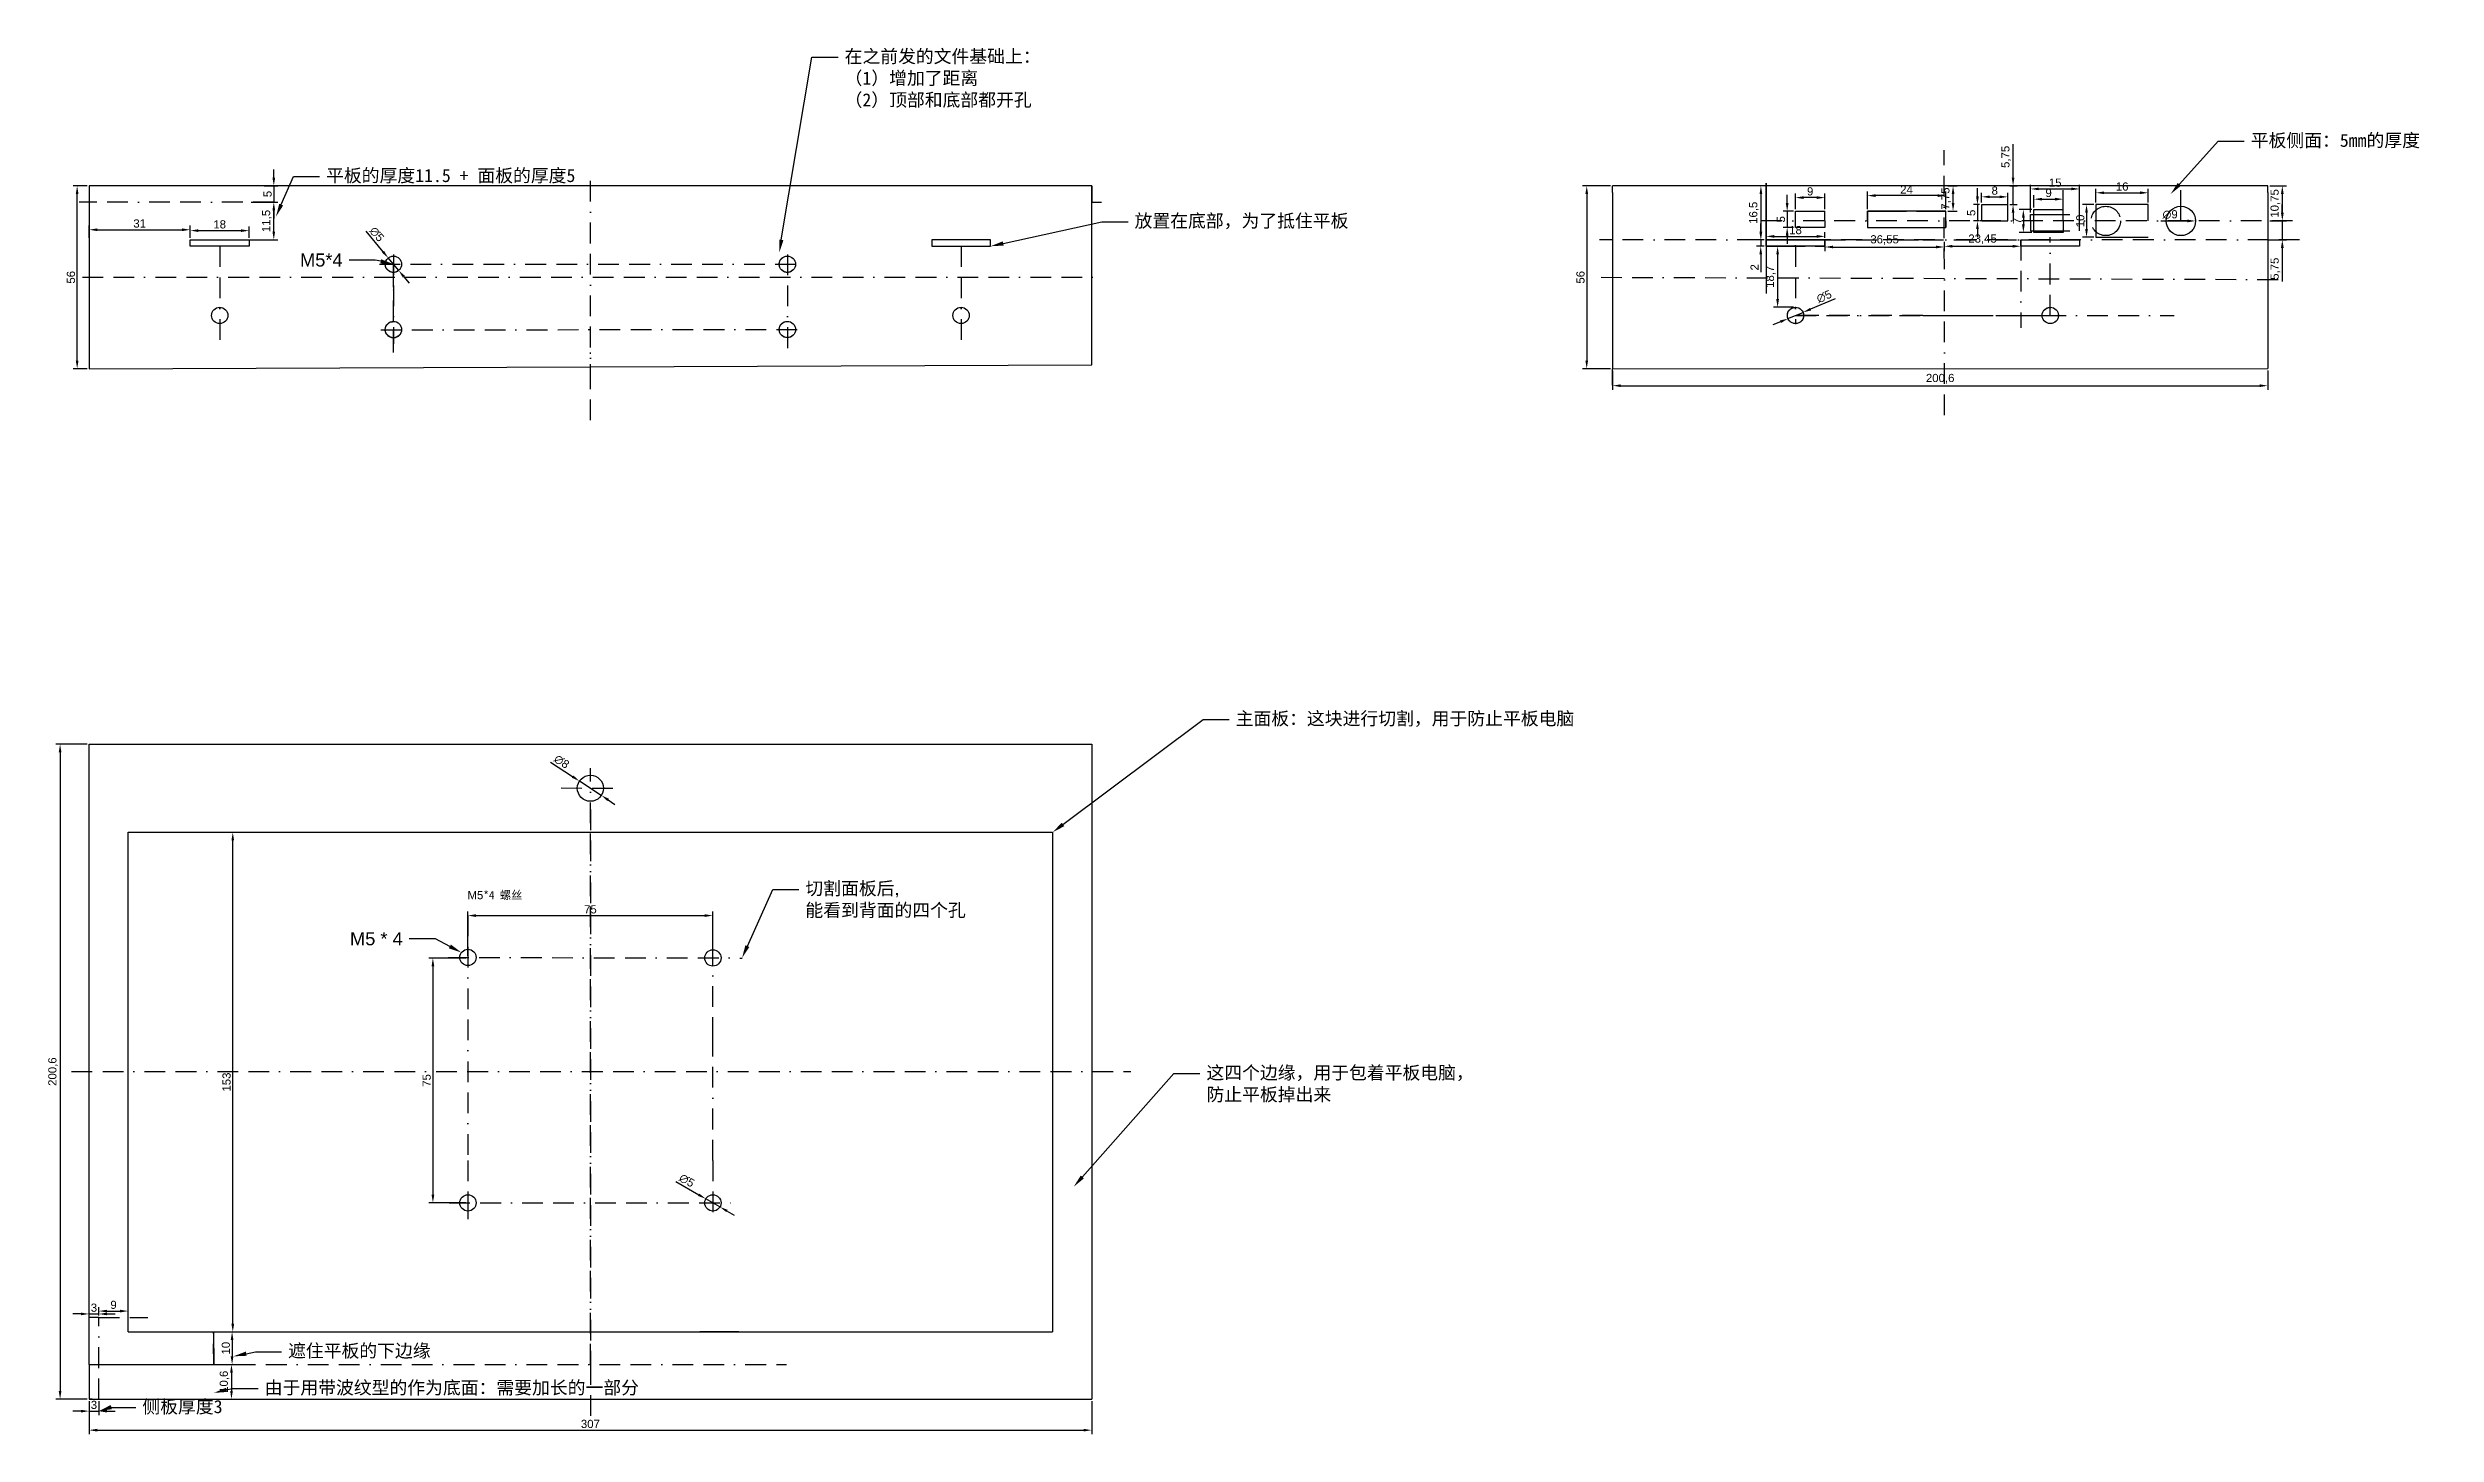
# Model space of a CAD drawing. Header units: millimetres. Extents: x -14 to 718, y 179 to 603.
import ezdxf
from ezdxf import colors
from ezdxf.entities.mleader import LeaderData, LeaderLine
from ezdxf.math import Vec2, Vec3

# ---------------------------------------------------------------- set-up
doc = ezdxf.new("R2010")
doc.units = ezdxf.units.MM
doc.linetypes.add('ACAD_ISO02W100', pattern=[15, 12, -3])
doc.linetypes.add('BORDER2', pattern=[22.225, 6.35, -3.175, 6.35, -3.175, 0, -3.175])
doc.layers.add('实线层', color=7, linetype='Continuous', lineweight=30)
doc.layers.add('注释层', color=245, linetype='Continuous', lineweight=30)
for name, color, linetype in [('标注层', 30, 'Continuous'), ('虚线层', 160, 'ACAD_ISO02W100'), ('辅助层', 240, 'BORDER2')]:
    doc.layers.add(name, color=color, linetype=linetype)
doc.styles.get("Standard").update_dxf_attribs({"font": 'arial.ttf'})
doc.dimstyles.new('ISO-25', dxfattribs={"dimtxt": 2.5, "dimasz": 2.5, "dimexe": 1.25, "dimexo": 0.625, "dimtad": 1, "dimtxsty": 'Standard', "dimcen": 2.5, "dimadec": 0, "dimazin": 0, "dimtfac": 1, "dimtmove": 0, "dimatfit": 3, "dimfxl": 1, "dimarcsym": 0})

msp = doc.modelspace()

# ---------------------------------------------------------------- texts
at = {"layer": '注释层', "insert": (114.875, 345.015), "char_height": 2.5, "attachment_point": 1}
msp.add_mtext_dynamic_manual_height_columns('M5{\\fSimSun|b0|i0|c134|p2;*4 螺丝}', width=22.86849, gutter_width=12.5, heights=[0], dxfattribs=at)

# ---------------------------------------------------------------- blocks, each defined once
blk = doc.blocks.new('*D7')
at = {"layer": 'Defpoints', "color": 0, "transparency": 16777216}
for p in [(543.47, 558.01), (543.47, 553.25), (567.47, 553.25)]:
    blk.add_point(p, dxfattribs=at)
at = {"layer": '标注层', "color": 0, "lineweight": -2, "transparency": 16777216}
for p, q in [((543.47, 553.88), (543.47, 559.26)), ((564.97, 558.01), (545.97, 558.01)), ((567.47, 553.88), (567.47, 559.26))]:
    blk.add_line(p, q, dxfattribs=at)
at = {"layer": '标注层', "color": 0, "transparency": 16777216}
for points in [[(545.97, 558.43), (545.97, 557.59), (543.47, 558.01)], [(564.97, 558.43), (564.97, 557.59), (567.47, 558.01)]]:
    blk.add_solid(points, dxfattribs=at)
at = {"layer": '标注层', "color": 0, "transparency": 16777216, "insert": (555.47, 559.89), "char_height": 2.5, "attachment_point": 5}
blk.add_mtext('24', dxfattribs=at)
blk = doc.blocks.new('*D8')
at = {"layer": 'Defpoints', "color": 0, "transparency": 16777216}
for p in [(521.47, 557.4), (521.47, 553.25), (530.47, 553.25)]:
    blk.add_point(p, dxfattribs=at)
at = {"layer": '标注层', "color": 0, "lineweight": -2, "transparency": 16777216}
for p, q in [((521.47, 553.88), (521.47, 558.65)), ((527.97, 557.4), (523.97, 557.4)), ((530.47, 553.88), (530.47, 558.65))]:
    blk.add_line(p, q, dxfattribs=at)
at = {"layer": '标注层', "color": 0, "transparency": 16777216}
for points in [[(523.97, 557.82), (523.97, 556.98), (521.47, 557.4)], [(527.97, 557.82), (527.97, 556.98), (530.47, 557.4)]]:
    blk.add_solid(points, dxfattribs=at)
at = {"layer": '标注层', "color": 0, "transparency": 16777216, "insert": (525.97, 559.3), "char_height": 2.5, "attachment_point": 5}
blk.add_mtext('9', dxfattribs=at)
blk = doc.blocks.new('*D11')
at = {"layer": 'Defpoints', "color": 0, "transparency": 16777216}
for p in [(577.18, 550.25), (578.47, 555.25), (578.47, 550.25)]:
    blk.add_point(p, dxfattribs=at)
at = {"layer": '标注层', "color": 0, "lineweight": -2, "transparency": 16777216}
for p, q in [((577.18, 557.75), (577.18, 560.25)), ((577.85, 555.25), (575.93, 555.25)), ((577.85, 550.25), (575.93, 550.25)), ((577.18, 555.25), (577.18, 550.25)), ((577.18, 547.75), (577.18, 545.25))]:
    blk.add_line(p, q, dxfattribs=at)
at = {"layer": '标注层', "color": 0, "transparency": 16777216}
for points in [[(576.77, 557.75), (577.6, 557.75), (577.18, 555.25)], [(576.77, 547.75), (577.6, 547.75), (577.18, 550.25)]]:
    blk.add_solid(points, dxfattribs=at)
at = {"layer": '标注层', "color": 0, "transparency": 16777216, "insert": (575.29, 552.75), "char_height": 2.5, "attachment_point": 5, "rotation": 90}
blk.add_mtext('5', dxfattribs=at)
blk = doc.blocks.new('*D12')
at = {"layer": 'Defpoints', "color": 0, "transparency": 16777216}
for p in [(594.47, 553.75), (591.24, 546.75), (594.47, 546.75)]:
    blk.add_point(p, dxfattribs=at)
at = {"layer": '标注层', "color": 0, "lineweight": -2, "transparency": 16777216}
for p, q in [((593.85, 553.75), (589.99, 553.75)), ((591.24, 551.25), (591.24, 549.25)), ((593.85, 546.75), (589.99, 546.75))]:
    blk.add_line(p, q, dxfattribs=at)
at = {"layer": '标注层', "color": 0, "transparency": 16777216}
for points in [[(590.82, 551.25), (591.66, 551.25), (591.24, 553.75)], [(590.82, 549.25), (591.66, 549.25), (591.24, 546.75)]]:
    blk.add_solid(points, dxfattribs=at)
at = {"layer": '标注层', "color": 0, "transparency": 16777216, "insert": (589.37, 550.25), "char_height": 2.5, "attachment_point": 5, "rotation": 90}
blk.add_mtext('7', dxfattribs=at)
blk = doc.blocks.new('*D14')
at = {"layer": 'Defpoints', "color": 0, "transparency": 16777216}
for p in [(512.47, 561), (510.89, 544.5), (512.47, 544.5)]:
    blk.add_point(p, dxfattribs=at)
at = {"layer": '标注层', "color": 0, "lineweight": -2, "transparency": 16777216}
for p, q in [((511.85, 561), (509.64, 561)), ((510.89, 558.5), (510.89, 547)), ((511.85, 544.5), (509.64, 544.5))]:
    blk.add_line(p, q, dxfattribs=at)
at = {"layer": '标注层', "color": 0, "transparency": 16777216}
for points in [[(510.47, 558.5), (511.31, 558.5), (510.89, 561)], [(510.47, 547), (511.31, 547), (510.89, 544.5)]]:
    blk.add_solid(points, dxfattribs=at)
at = {"layer": '标注层', "color": 0, "transparency": 16777216, "insert": (508.76, 552.75), "char_height": 2.5, "attachment_point": 5, "rotation": 90}
blk.add_mtext('16,5', dxfattribs=at)
blk = doc.blocks.new('*D15')
at = {"layer": 'Defpoints', "color": 0, "transparency": 16777216}
for p in [(510.83, 542.5), (512.47, 544.5), (512.47, 542.5)]:
    blk.add_point(p, dxfattribs=at)
at = {"layer": '标注层', "color": 0, "lineweight": -2, "transparency": 16777216}
for p, q in [((510.83, 547), (510.83, 549.5)), ((511.85, 544.5), (509.58, 544.5)), ((511.85, 542.5), (509.58, 542.5)), ((510.83, 544.5), (510.83, 542.5)), ((510.83, 540), (510.83, 534.59))]:
    blk.add_line(p, q, dxfattribs=at)
at = {"layer": '标注层', "color": 0, "transparency": 16777216}
for points in [[(510.42, 547), (511.25, 547), (510.83, 544.5)], [(510.42, 540), (511.25, 540), (510.83, 542.5)]]:
    blk.add_solid(points, dxfattribs=at)
at = {"layer": '标注层', "color": 0, "transparency": 16777216, "insert": (508.95, 536.05), "char_height": 2.5, "attachment_point": 5, "rotation": 90}
blk.add_mtext('2', dxfattribs=at)
blk = doc.blocks.new('*D16')
at = {"layer": 'Defpoints', "color": 0, "transparency": 16777216}
for p in [(512.47, 544.5), (530.47, 545.52), (530.47, 544.5)]:
    blk.add_point(p, dxfattribs=at)
at = {"layer": '标注层', "color": 0, "lineweight": -2, "transparency": 16777216}
for p, q in [((512.47, 545.12), (512.47, 546.77)), ((514.97, 545.52), (527.97, 545.52)), ((530.47, 545.12), (530.47, 546.77))]:
    blk.add_line(p, q, dxfattribs=at)
at = {"layer": '标注层', "color": 0, "transparency": 16777216}
for points in [[(514.97, 545.94), (514.97, 545.11), (512.47, 545.52)], [(527.97, 545.94), (527.97, 545.11), (530.47, 545.52)]]:
    blk.add_solid(points, dxfattribs=at)
at = {"layer": '标注层', "color": 0, "transparency": 16777216, "insert": (521.47, 547.43), "char_height": 2.5, "attachment_point": 5}
blk.add_mtext('18', dxfattribs=at)
blk = doc.blocks.new('*D17')
at = {"layer": 'Defpoints', "color": 0, "transparency": 16777216}
for p in [(519.17, 520.34), (523.78, 522.26)]:
    blk.add_point(p, dxfattribs=at)
at = {"layer": '标注层', "color": 0, "lineweight": -2, "transparency": 16777216}
for p, q in [((516.86, 519.37), (514.55, 518.41)), ((519.17, 520.34), (523.78, 522.26)), ((533.58, 526.37), (526.09, 523.23))]:
    blk.add_line(p, q, dxfattribs=at)
at = {"layer": '标注层', "color": 0, "transparency": 16777216}
for points in [[(516.7, 519.76), (517.02, 518.99), (519.17, 520.34)], [(525.93, 523.61), (526.25, 522.84), (523.78, 522.26)]]:
    blk.add_solid(points, dxfattribs=at)
at = {"layer": '标注层', "color": 0, "transparency": 16777216, "insert": (530.23, 527.1), "char_height": 2.5, "attachment_point": 5, "rotation": 22.69662}
blk.add_mtext('∅5', dxfattribs=at)
blk = doc.blocks.new('*D18')
at = {"layer": 'Defpoints', "color": 0, "transparency": 16777216}
for p in [(521.47, 542.5), (515.99, 523.8), (521.47, 523.8)]:
    blk.add_point(p, dxfattribs=at)
at = {"layer": '标注层', "color": 0, "lineweight": -2, "transparency": 16777216}
for p, q in [((520.85, 542.5), (514.74, 542.5)), ((515.99, 540), (515.99, 526.3)), ((520.85, 523.8), (514.74, 523.8))]:
    blk.add_line(p, q, dxfattribs=at)
at = {"layer": '标注层', "color": 0, "transparency": 16777216}
for points in [[(515.58, 540), (516.41, 540), (515.99, 542.5)], [(515.58, 526.3), (516.41, 526.3), (515.99, 523.8)]]:
    blk.add_solid(points, dxfattribs=at)
at = {"layer": '标注层', "color": 0, "transparency": 16777216, "insert": (513.87, 533.15), "char_height": 2.5, "attachment_point": 5, "rotation": 90}
blk.add_mtext('18,7', dxfattribs=at)
blk = doc.blocks.new('*D20')
at = {"layer": 'Defpoints', "color": 0, "transparency": 16777216}
for p in [(465.47, 561), (457.55, 505), (465.47, 505)]:
    blk.add_point(p, dxfattribs=at)
at = {"layer": '标注层', "color": 0, "lineweight": -2, "transparency": 16777216}
for p, q in [((464.85, 561), (456.3, 561)), ((457.55, 558.5), (457.55, 507.5)), ((464.85, 505), (456.3, 505))]:
    blk.add_line(p, q, dxfattribs=at)
at = {"layer": '标注层', "color": 0, "transparency": 16777216}
for points in [[(457.14, 558.5), (457.97, 558.5), (457.55, 561)], [(457.14, 507.5), (457.97, 507.5), (457.55, 505)]]:
    blk.add_solid(points, dxfattribs=at)
at = {"layer": '标注层', "color": 0, "transparency": 16777216, "insert": (455.65, 533), "char_height": 2.5, "attachment_point": 5, "rotation": 90}
blk.add_mtext('56', dxfattribs=at)
blk = doc.blocks.new('*D21')
at = {"layer": 'Defpoints', "color": 0, "transparency": 16777216}
for p in [(521.47, 553.25), (518.92, 548.25), (521.47, 548.25)]:
    blk.add_point(p, dxfattribs=at)
at = {"layer": '标注层', "color": 0, "lineweight": -2, "transparency": 16777216}
for p, q in [((518.92, 555.75), (518.92, 558.25)), ((520.85, 553.25), (517.67, 553.25)), ((518.92, 553.25), (518.92, 548.25)), ((520.85, 548.25), (517.67, 548.25)), ((518.92, 545.75), (518.92, 543.25))]:
    blk.add_line(p, q, dxfattribs=at)
at = {"layer": '标注层', "color": 0, "transparency": 16777216}
for points in [[(518.5, 555.75), (519.34, 555.75), (518.92, 553.25)], [(518.5, 545.75), (519.34, 545.75), (518.92, 548.25)]]:
    blk.add_solid(points, dxfattribs=at)
at = {"layer": '标注层', "color": 0, "transparency": 16777216, "insert": (517.02, 550.75), "char_height": 2.5, "attachment_point": 5, "rotation": 90}
blk.add_mtext('5', dxfattribs=at)
blk = doc.blocks.new('*D22')
at = {"layer": 'Defpoints', "color": 0, "transparency": 16777216}
for p in [(613.47, 555.25), (610.58, 545.25), (613.47, 545.25)]:
    blk.add_point(p, dxfattribs=at)
at = {"layer": '标注层', "color": 0, "lineweight": -2, "transparency": 16777216}
for p, q in [((612.85, 555.25), (609.33, 555.25)), ((610.58, 552.75), (610.58, 547.75)), ((612.85, 545.25), (609.33, 545.25))]:
    blk.add_line(p, q, dxfattribs=at)
at = {"layer": '标注层', "color": 0, "transparency": 16777216}
for points in [[(610.16, 552.75), (610.99, 552.75), (610.58, 555.25)], [(610.16, 547.75), (610.99, 547.75), (610.58, 545.25)]]:
    blk.add_solid(points, dxfattribs=at)
at = {"layer": '标注层', "color": 0, "transparency": 16777216, "insert": (608.67, 550.25), "char_height": 2.5, "attachment_point": 5, "rotation": 90}
blk.add_mtext('10', dxfattribs=at)
blk = doc.blocks.new('*D23')
at = {"layer": 'Defpoints', "color": 0, "transparency": 16777216}
for p in [(634.97, 550.25), (643.97, 550.25)]:
    blk.add_point(p, dxfattribs=at)
at = {"layer": '标注层', "color": 0, "lineweight": -2, "transparency": 16777216}
blk.add_line((633.36, 550.25), (641.47, 550.25), dxfattribs=at)
at = {"layer": '标注层', "color": 0, "transparency": 16777216}
blk.add_solid([(641.47, 550.67), (641.47, 549.83), (643.97, 550.25)], dxfattribs=at)
at = {"layer": '标注层', "color": 0, "transparency": 16777216, "insert": (636.17, 552.22), "char_height": 2.5, "attachment_point": 5}
blk.add_mtext('∅9', dxfattribs=at)
blk = doc.blocks.new('*D24')
at = {"layer": 'Defpoints', "color": 0, "transparency": 16777216}
for p in [(567.47, 561), (569.71, 561), (567.47, 553.25)]:
    blk.add_point(p, dxfattribs=at)
at = {"layer": '标注层', "color": 0, "lineweight": -2, "transparency": 16777216}
for p, q in [((568.1, 561), (570.96, 561)), ((569.71, 555.75), (569.71, 558.5)), ((568.1, 553.25), (570.96, 553.25))]:
    blk.add_line(p, q, dxfattribs=at)
at = {"layer": '标注层', "color": 0, "transparency": 16777216}
for points in [[(569.3, 558.5), (570.13, 558.5), (569.71, 561)], [(569.3, 555.75), (570.13, 555.75), (569.71, 553.25)]]:
    blk.add_solid(points, dxfattribs=at)
at = {"layer": '标注层', "color": 0, "transparency": 16777216, "insert": (567.59, 557.12), "char_height": 2.5, "attachment_point": 5, "rotation": 90}
blk.add_mtext('7,75', dxfattribs=at)
blk = doc.blocks.new('*D25')
at = {"layer": 'Defpoints', "color": 0, "transparency": 16777216}
for p in [(586.47, 561), (588.09, 561), (586.47, 555.25)]:
    blk.add_point(p, dxfattribs=at)
at = {"layer": '标注层', "color": 0, "lineweight": -2, "transparency": 16777216}
for p, q in [((588.09, 563.5), (588.09, 573.76)), ((587.1, 561), (589.34, 561)), ((588.09, 555.25), (588.09, 561)), ((587.1, 555.25), (589.34, 555.25)), ((588.09, 552.75), (588.09, 550.25))]:
    blk.add_line(p, q, dxfattribs=at)
at = {"layer": '标注层', "color": 0, "transparency": 16777216}
for points in [[(587.67, 563.5), (588.5, 563.5), (588.09, 561)], [(587.67, 552.75), (588.5, 552.75), (588.09, 555.25)]]:
    blk.add_solid(points, dxfattribs=at)
at = {"layer": '标注层', "color": 0, "transparency": 16777216, "insert": (585.96, 569.88), "char_height": 2.5, "attachment_point": 5, "rotation": 90}
blk.add_mtext('5,75', dxfattribs=at)
blk = doc.blocks.new('*D26')
at = {"layer": 'Defpoints', "color": 0, "transparency": 16777216}
for p in [(586.47, 557.63), (578.47, 555.25), (586.47, 555.25)]:
    blk.add_point(p, dxfattribs=at)
at = {"layer": '标注层', "color": 0, "lineweight": -2, "transparency": 16777216}
for p, q in [((578.47, 555.88), (578.47, 558.88)), ((580.97, 557.63), (583.97, 557.63)), ((586.47, 555.88), (586.47, 558.88))]:
    blk.add_line(p, q, dxfattribs=at)
at = {"layer": '标注层', "color": 0, "transparency": 16777216}
for points in [[(580.97, 558.05), (580.97, 557.22), (578.47, 557.63)], [(583.97, 558.05), (583.97, 557.22), (586.47, 557.63)]]:
    blk.add_solid(points, dxfattribs=at)
at = {"layer": '标注层', "color": 0, "transparency": 16777216, "insert": (582.47, 559.53), "char_height": 2.5, "attachment_point": 5}
blk.add_mtext('8', dxfattribs=at)
blk = doc.blocks.new('*D27')
at = {"layer": 'Defpoints', "color": 0, "transparency": 16777216}
for p in [(603.47, 556.92), (594.47, 553.75), (603.47, 553.75)]:
    blk.add_point(p, dxfattribs=at)
at = {"layer": '标注层', "color": 0, "lineweight": -2, "transparency": 16777216}
for p, q in [((594.47, 554.38), (594.47, 558.17)), ((596.97, 556.92), (600.97, 556.92)), ((603.47, 554.38), (603.47, 558.17))]:
    blk.add_line(p, q, dxfattribs=at)
at = {"layer": '标注层', "color": 0, "transparency": 16777216}
for points in [[(596.97, 557.34), (596.97, 556.5), (594.47, 556.92)], [(600.97, 557.34), (600.97, 556.5), (603.47, 556.92)]]:
    blk.add_solid(points, dxfattribs=at)
at = {"layer": '标注层', "color": 0, "transparency": 16777216, "insert": (598.97, 558.82), "char_height": 2.5, "attachment_point": 5}
blk.add_mtext('9', dxfattribs=at)
blk = doc.blocks.new('*D28')
at = {"layer": 'Defpoints', "color": 0, "transparency": 16777216}
for p in [(608.47, 560.06), (593.47, 552.25), (608.47, 552.25)]:
    blk.add_point(p, dxfattribs=at)
at = {"layer": '标注层', "color": 0, "lineweight": -2, "transparency": 16777216}
for p, q in [((593.47, 552.88), (593.47, 561.31)), ((595.97, 560.06), (605.97, 560.06)), ((608.47, 552.88), (608.47, 561.31))]:
    blk.add_line(p, q, dxfattribs=at)
at = {"layer": '标注层', "color": 0, "transparency": 16777216}
for points in [[(595.97, 560.48), (595.97, 559.65), (593.47, 560.06)], [(605.97, 560.48), (605.97, 559.65), (608.47, 560.06)]]:
    blk.add_solid(points, dxfattribs=at)
at = {"layer": '标注层', "color": 0, "transparency": 16777216, "insert": (600.97, 561.96), "char_height": 2.5, "attachment_point": 5}
blk.add_mtext('15', dxfattribs=at)
blk = doc.blocks.new('*D30')
at = {"layer": 'Defpoints', "color": 0, "transparency": 16777216}
for p in [(629.47, 558.88), (613.47, 555.25), (629.47, 555.25)]:
    blk.add_point(p, dxfattribs=at)
at = {"layer": '标注层', "color": 0, "lineweight": -2, "transparency": 16777216}
for p, q in [((613.47, 555.88), (613.47, 560.13)), ((615.97, 558.88), (626.97, 558.88)), ((629.47, 555.88), (629.47, 560.13))]:
    blk.add_line(p, q, dxfattribs=at)
at = {"layer": '标注层', "color": 0, "transparency": 16777216}
for points in [[(615.97, 559.3), (615.97, 558.47), (613.47, 558.88)], [(626.97, 559.3), (626.97, 558.47), (629.47, 558.88)]]:
    blk.add_solid(points, dxfattribs=at)
at = {"layer": '标注层', "color": 0, "transparency": 16777216, "insert": (621.47, 560.78), "char_height": 2.5, "attachment_point": 5}
blk.add_mtext('16', dxfattribs=at)
blk = doc.blocks.new('*D33')
at = {"layer": 'Defpoints', "color": 0, "transparency": 16777216}
for p in [(-1, 544.5), (30, 547.56), (30, 544.5)]:
    blk.add_point(p, dxfattribs=at)
at = {"layer": '标注层', "color": 0, "lineweight": -2, "transparency": 16777216}
for p, q in [((-1, 545.12), (-1, 548.81)), ((30, 545.12), (30, 548.81)), ((1.5, 547.56), (27.5, 547.56))]:
    blk.add_line(p, q, dxfattribs=at)
at = {"layer": '标注层', "color": 0, "transparency": 16777216}
for points in [[(1.5, 547.97), (1.5, 547.14), (-1, 547.56)], [(27.5, 547.97), (27.5, 547.14), (30, 547.56)]]:
    blk.add_solid(points, dxfattribs=at)
at = {"layer": '标注层', "color": 0, "transparency": 16777216, "insert": (14.5, 549.46), "char_height": 2.5, "attachment_point": 5}
blk.add_mtext('31', dxfattribs=at)
blk = doc.blocks.new('*D34')
at = {"layer": 'Defpoints', "color": 0, "transparency": 16777216}
for p in [(30, 544.5), (48, 547.29), (48, 544.5)]:
    blk.add_point(p, dxfattribs=at)
at = {"layer": '标注层', "color": 0, "lineweight": -2, "transparency": 16777216}
for p, q in [((30, 545.12), (30, 548.54)), ((48, 545.12), (48, 548.54)), ((32.5, 547.29), (45.5, 547.29))]:
    blk.add_line(p, q, dxfattribs=at)
at = {"layer": '标注层', "color": 0, "transparency": 16777216}
for points in [[(32.5, 547.7), (32.5, 546.87), (30, 547.29)], [(45.5, 547.7), (45.5, 546.87), (48, 547.29)]]:
    blk.add_solid(points, dxfattribs=at)
at = {"layer": '标注层', "color": 0, "transparency": 16777216, "insert": (39, 549.19), "char_height": 2.5, "attachment_point": 5}
blk.add_mtext('18', dxfattribs=at)
blk = doc.blocks.new('*D37')
at = {"layer": 'Defpoints', "color": 0, "transparency": 16777216}
for p in [(37.07, 210), (37.22, 200), (42.79, 200)]:
    blk.add_point(p, dxfattribs=at)
at = {"layer": '标注层', "color": 0, "lineweight": -2, "transparency": 16777216}
for p, q in [((37.7, 210), (44.04, 210)), ((42.79, 207.5), (42.79, 202.5)), ((37.85, 200), (44.04, 200))]:
    blk.add_line(p, q, dxfattribs=at)
at = {"layer": '标注层', "color": 0, "transparency": 16777216}
for points in [[(42.37, 207.5), (43.21, 207.5), (42.79, 210)], [(42.37, 202.5), (43.21, 202.5), (42.79, 200)]]:
    blk.add_solid(points, dxfattribs=at)
at = {"layer": '标注层', "color": 0, "transparency": 16777216, "insert": (40.89, 205), "char_height": 2.5, "attachment_point": 5, "rotation": 90}
blk.add_mtext('10', dxfattribs=at)
blk = doc.blocks.new('*D40')
at = {"layer": 'Defpoints', "color": 0, "transparency": 16777216}
for p in [(115, 324.5), (104.28, 249.5), (115, 249.5)]:
    blk.add_point(p, dxfattribs=at)
at = {"layer": '标注层', "color": 0, "lineweight": -2, "transparency": 16777216}
for p, q in [((114.37, 324.5), (103.03, 324.5)), ((104.28, 322), (104.28, 252)), ((114.37, 249.5), (103.03, 249.5))]:
    blk.add_line(p, q, dxfattribs=at)
at = {"layer": '标注层', "color": 0, "transparency": 16777216}
for points in [[(103.87, 322), (104.7, 322), (104.28, 324.5)], [(103.87, 252), (104.7, 252), (104.28, 249.5)]]:
    blk.add_solid(points, dxfattribs=at)
at = {"layer": '标注层', "color": 0, "transparency": 16777216, "insert": (102.39, 287), "char_height": 2.5, "attachment_point": 5, "rotation": 90}
blk.add_mtext('75', dxfattribs=at)
blk = doc.blocks.new('*D41')
at = {"layer": 'Defpoints', "color": 0, "transparency": 16777216}
for p in [(190, 337.5), (115, 324.5), (190, 324.52)]:
    blk.add_point(p, dxfattribs=at)
at = {"layer": '标注层', "color": 0, "lineweight": -2, "transparency": 16777216}
for p, q in [((115, 325.13), (115, 338.75)), ((117.5, 337.5), (187.5, 337.5)), ((190, 325.14), (190, 338.75))]:
    blk.add_line(p, q, dxfattribs=at)
at = {"layer": '标注层', "color": 0, "transparency": 16777216}
for points in [[(117.5, 337.92), (117.5, 337.08), (115, 337.5)], [(187.5, 337.92), (187.5, 337.08), (190, 337.5)]]:
    blk.add_solid(points, dxfattribs=at)
at = {"layer": '标注层', "color": 0, "transparency": 16777216, "insert": (152.5, 339.4), "char_height": 2.5, "attachment_point": 5}
blk.add_mtext('75', dxfattribs=at)
blk = doc.blocks.new('*D42')
at = {"layer": 'Defpoints', "color": 0, "transparency": 16777216}
for p in [(187.83, 250.74), (192.17, 248.26)]:
    blk.add_point(p, dxfattribs=at)
at = {"layer": '标注层', "color": 0, "lineweight": -2, "transparency": 16777216}
for p, q in [((178.61, 256.03), (185.66, 251.99)), ((192.17, 248.26), (187.83, 250.74)), ((194.34, 247.01), (196.51, 245.77))]:
    blk.add_line(p, q, dxfattribs=at)
at = {"layer": '标注层', "color": 0, "transparency": 16777216}
for points in [[(185.87, 252.35), (185.45, 251.63), (187.83, 250.74)], [(194.55, 247.37), (194.13, 246.65), (192.17, 248.26)]]:
    blk.add_solid(points, dxfattribs=at)
at = {"layer": '标注层', "color": 0, "transparency": 16777216, "insert": (182.03, 256.34), "char_height": 2.5, "attachment_point": 5, "rotation": 330.17636}
blk.add_mtext('∅5', dxfattribs=at)
blk = doc.blocks.new('*D44')
at = {"layer": 'Defpoints', "color": 0, "transparency": 16777216}
for p in [(-4.64, 561), (-1, 561), (-1, 505)]:
    blk.add_point(p, dxfattribs=at)
at = {"layer": '标注层', "color": 0, "lineweight": -2, "transparency": 16777216}
for p, q in [((-1.62, 561), (-5.89, 561)), ((-4.64, 507.5), (-4.64, 558.5)), ((-1.62, 505), (-5.89, 505))]:
    blk.add_line(p, q, dxfattribs=at)
at = {"layer": '标注层', "color": 0, "transparency": 16777216}
for points in [[(-5.06, 558.5), (-4.22, 558.5), (-4.64, 561)], [(-5.06, 507.5), (-4.22, 507.5), (-4.64, 505)]]:
    blk.add_solid(points, dxfattribs=at)
at = {"layer": '标注层', "color": 0, "transparency": 16777216, "insert": (-6.54, 533), "char_height": 2.5, "attachment_point": 5, "rotation": 90}
blk.add_mtext('56', dxfattribs=at)
blk = doc.blocks.new('*D47')
at = {"layer": 'Defpoints', "color": 0, "transparency": 16777216}
for p in [(465.47, 505), (666.07, 505.08), (666.07, 499.8)]:
    blk.add_point(p, dxfattribs=at)
at = {"layer": '标注层', "color": 0, "lineweight": -2, "transparency": 16777216}
for p, q in [((465.47, 504.38), (465.47, 498.55)), ((467.97, 499.8), (663.57, 499.8)), ((666.07, 504.45), (666.07, 498.55))]:
    blk.add_line(p, q, dxfattribs=at)
at = {"layer": '标注层', "color": 0, "transparency": 16777216}
for points in [[(467.97, 500.22), (467.97, 499.38), (465.47, 499.8)], [(663.57, 500.22), (663.57, 499.38), (666.07, 499.8)]]:
    blk.add_solid(points, dxfattribs=at)
at = {"layer": '标注层', "color": 0, "transparency": 16777216, "insert": (565.77, 501.93), "char_height": 2.5, "attachment_point": 5}
blk.add_mtext('200,6', dxfattribs=at)
blk = doc.blocks.new('*D54')
at = {"layer": 'Defpoints', "color": 0, "transparency": 16777216}
for p in [(-1, 189.4), (306, 189.4), (306, 179.89)]:
    blk.add_point(p, dxfattribs=at)
at = {"layer": '标注层', "color": 0, "lineweight": -2, "transparency": 16777216}
for p, q in [((-1, 188.78), (-1, 178.64)), ((306, 188.78), (306, 178.64)), ((1.5, 179.89), (303.5, 179.89))]:
    blk.add_line(p, q, dxfattribs=at)
at = {"layer": '标注层', "color": 0, "transparency": 16777216}
for points in [[(1.5, 180.31), (1.5, 179.47), (-1, 179.89)], [(303.5, 180.31), (303.5, 179.47), (306, 179.89)]]:
    blk.add_solid(points, dxfattribs=at)
at = {"layer": '标注层', "color": 0, "transparency": 16777216, "insert": (152.5, 181.79), "char_height": 2.5, "attachment_point": 5}
blk.add_mtext('307', dxfattribs=at)
blk = doc.blocks.new('*D56')
at = {"layer": 'Defpoints', "color": 0, "transparency": 16777216}
for p in [(-1, 189.4), (2, 189.4), (2, 185.72)]:
    blk.add_point(p, dxfattribs=at)
at = {"layer": '辅助层', "color": 0, "lineweight": -2, "transparency": 16777216}
for p, q in [((-3.5, 185.72), (-6, 185.72)), ((-1, 188.78), (-1, 184.47)), ((-1, 185.72), (2, 185.72)), ((2, 188.78), (2, 184.47)), ((4.5, 185.72), (7, 185.72))]:
    blk.add_line(p, q, dxfattribs=at)
at = {"layer": '辅助层', "color": 0, "transparency": 16777216}
for points in [[(-3.5, 186.13), (-3.5, 185.3), (-1, 185.72)], [(4.5, 186.13), (4.5, 185.3), (2, 185.72)]]:
    blk.add_solid(points, dxfattribs=at)
at = {"layer": '辅助层', "color": 0, "transparency": 16777216, "insert": (0.5, 187.62), "char_height": 2.5, "attachment_point": 5}
blk.add_mtext('3', dxfattribs=at)
blk = doc.blocks.new('*D57')
at = {"layer": 'Defpoints', "color": 0, "transparency": 16777216}
for p in [(-1, 390), (-9.87, 189.4), (-1, 189.4)]:
    blk.add_point(p, dxfattribs=at)
at = {"layer": '标注层', "color": 0, "lineweight": -2, "transparency": 16777216}
for p, q in [((-1.62, 390), (-11.12, 390)), ((-9.87, 387.5), (-9.87, 191.9)), ((-1.62, 189.4), (-11.12, 189.4))]:
    blk.add_line(p, q, dxfattribs=at)
at = {"layer": '标注层', "color": 0, "transparency": 16777216}
for points in [[(-10.28, 387.5), (-9.45, 387.5), (-9.87, 390)], [(-10.28, 191.9), (-9.45, 191.9), (-9.87, 189.4)]]:
    blk.add_solid(points, dxfattribs=at)
at = {"layer": '标注层', "color": 0, "transparency": 16777216, "insert": (-12, 289.7), "char_height": 2.5, "attachment_point": 5, "rotation": 90}
blk.add_mtext('200,6', dxfattribs=at)
blk = doc.blocks.new('*D59')
at = {"layer": 'Defpoints', "color": 0, "transparency": 16777216}
for p in [(51.98, 561), (51.99, 556), (55.57, 556)]:
    blk.add_point(p, dxfattribs=at)
at = {"layer": '标注层', "color": 0, "lineweight": -2, "transparency": 16777216}
for p, q in [((55.57, 563.5), (55.57, 566)), ((52.61, 561), (56.82, 561)), ((52.61, 556), (56.82, 556)), ((55.57, 561), (55.57, 556)), ((55.57, 553.5), (55.57, 551))]:
    blk.add_line(p, q, dxfattribs=at)
at = {"layer": '标注层', "color": 0, "transparency": 16777216}
for points in [[(55.15, 563.5), (55.98, 563.5), (55.57, 561)], [(55.15, 553.5), (55.98, 553.5), (55.57, 556)]]:
    blk.add_solid(points, dxfattribs=at)
at = {"layer": '标注层', "color": 0, "transparency": 16777216, "insert": (53.67, 558.5), "char_height": 2.5, "attachment_point": 5, "rotation": 90}
blk.add_mtext('5', dxfattribs=at)
blk = doc.blocks.new('*D61')
at = {"layer": 'Defpoints', "color": 0, "transparency": 16777216}
for p in [(48, 556), (55.57, 556), (48, 544.5)]:
    blk.add_point(p, dxfattribs=at)
at = {"layer": '标注层', "color": 0, "lineweight": -2, "transparency": 16777216}
for p, q in [((48.63, 556), (56.82, 556)), ((55.57, 547), (55.57, 553.5)), ((48.63, 544.5), (56.82, 544.5))]:
    blk.add_line(p, q, dxfattribs=at)
at = {"layer": '标注层', "color": 0, "transparency": 16777216}
for points in [[(55.15, 553.5), (55.98, 553.5), (55.57, 556)], [(55.15, 547), (55.98, 547), (55.57, 544.5)]]:
    blk.add_solid(points, dxfattribs=at)
at = {"layer": '标注层', "color": 0, "transparency": 16777216, "insert": (53.44, 550.25), "char_height": 2.5, "attachment_point": 5, "rotation": 90}
blk.add_mtext('11,5', dxfattribs=at)
blk = doc.blocks.new('*D62')
at = {"layer": 'Defpoints', "color": 0, "transparency": 16777216}
for p in [(530.47, 544.5), (567.03, 544.5), (567.03, 542.27)]:
    blk.add_point(p, dxfattribs=at)
at = {"layer": '标注层', "color": 0, "lineweight": -2, "transparency": 16777216}
for p, q in [((530.47, 543.88), (530.47, 541.02)), ((532.97, 542.27), (564.53, 542.27)), ((567.03, 543.88), (567.03, 541.02))]:
    blk.add_line(p, q, dxfattribs=at)
at = {"layer": '标注层', "color": 0, "transparency": 16777216}
for points in [[(532.97, 542.69), (532.97, 541.86), (530.47, 542.27)], [(564.53, 542.69), (564.53, 541.86), (567.03, 542.27)]]:
    blk.add_solid(points, dxfattribs=at)
at = {"layer": '标注层', "color": 0, "transparency": 16777216, "insert": (548.75, 544.4), "char_height": 2.5, "attachment_point": 5}
blk.add_mtext('36,55', dxfattribs=at)
blk = doc.blocks.new('*D63')
at = {"layer": 'Defpoints', "color": 0, "transparency": 16777216}
for p in [(567.03, 544.5), (590.47, 544.5), (590.47, 542.5)]:
    blk.add_point(p, dxfattribs=at)
at = {"layer": '标注层', "color": 0, "lineweight": -2, "transparency": 16777216}
for p, q in [((567.03, 543.88), (567.03, 541.25)), ((569.53, 542.5), (587.97, 542.5)), ((590.47, 543.88), (590.47, 541.25))]:
    blk.add_line(p, q, dxfattribs=at)
at = {"layer": '标注层', "color": 0, "transparency": 16777216}
for points in [[(569.53, 542.92), (569.53, 542.08), (567.03, 542.5)], [(587.97, 542.92), (587.97, 542.08), (590.47, 542.5)]]:
    blk.add_solid(points, dxfattribs=at)
at = {"layer": '标注层', "color": 0, "transparency": 16777216, "insert": (578.75, 544.63), "char_height": 2.5, "attachment_point": 5}
blk.add_mtext('23,45', dxfattribs=at)
blk = doc.blocks.new('*D65')
at = {"layer": 'Defpoints', "color": 0, "transparency": 16777216}
for p in [(666.07, 550.25), (666.07, 544.5), (670.52, 544.5)]:
    blk.add_point(p, dxfattribs=at)
at = {"layer": '标注层', "color": 0, "lineweight": -2, "transparency": 16777216}
for p, q in [((666.7, 550.25), (671.77, 550.25)), ((670.52, 552.75), (670.52, 555.25)), ((670.52, 550.25), (670.52, 544.5)), ((666.7, 544.5), (671.77, 544.5)), ((670.52, 542), (670.52, 531.74))]:
    blk.add_line(p, q, dxfattribs=at)
at = {"layer": '标注层', "color": 0, "transparency": 16777216}
for points in [[(670.1, 552.75), (670.94, 552.75), (670.52, 550.25)], [(670.1, 542), (670.94, 542), (670.52, 544.5)]]:
    blk.add_solid(points, dxfattribs=at)
at = {"layer": '标注层', "color": 0, "transparency": 16777216, "insert": (668.4, 535.62), "char_height": 2.5, "attachment_point": 5, "rotation": 90}
blk.add_mtext('5,75', dxfattribs=at)
blk = doc.blocks.new('*D66')
at = {"layer": 'Defpoints', "color": 0, "transparency": 16777216}
for p in [(666.07, 561), (666.07, 550.25), (670.52, 550.25)]:
    blk.add_point(p, dxfattribs=at)
at = {"layer": '标注层', "color": 0, "lineweight": -2, "transparency": 16777216}
for p, q in [((666.7, 561), (671.77, 561)), ((670.52, 558.5), (670.52, 552.75)), ((666.7, 550.25), (671.77, 550.25))]:
    blk.add_line(p, q, dxfattribs=at)
at = {"layer": '标注层', "color": 0, "transparency": 16777216}
for points in [[(670.1, 558.5), (670.94, 558.5), (670.52, 561)], [(670.1, 552.75), (670.94, 552.75), (670.52, 550.25)]]:
    blk.add_solid(points, dxfattribs=at)
at = {"layer": '标注层', "color": 0, "transparency": 16777216, "insert": (668.39, 555.62), "char_height": 2.5, "attachment_point": 5, "rotation": 90}
blk.add_mtext('10,75', dxfattribs=at)
blk = doc.blocks.new('*D67')
at = {"layer": 'Defpoints', "color": 0, "transparency": 16777216}
for p in [(90.6, 538.92), (93.8, 535.08)]:
    blk.add_point(p, dxfattribs=at)
at = {"layer": '标注层', "color": 0, "lineweight": -2, "transparency": 16777216}
for p, q in [((83.79, 547.08), (89, 540.84)), ((93.8, 535.08), (90.6, 538.92)), ((95.4, 533.16), (97, 531.24))]:
    blk.add_line(p, q, dxfattribs=at)
at = {"layer": '标注层', "color": 0, "transparency": 16777216}
for points in [[(89.32, 541.11), (88.68, 540.57), (90.6, 538.92)], [(95.72, 533.43), (95.08, 532.89), (93.8, 535.08)]]:
    blk.add_solid(points, dxfattribs=at)
at = {"layer": '标注层', "color": 0, "transparency": 16777216, "insert": (87.11, 546.18), "char_height": 2.5, "attachment_point": 5, "rotation": 309.82089}
blk.add_mtext('∅5', dxfattribs=at)
blk = doc.blocks.new('*D68')
at = {"layer": 'Defpoints', "color": 0, "transparency": 16777216}
for p in [(1.96, 200), (1.99, 189.4), (42.61, 189.4)]:
    blk.add_point(p, dxfattribs=at)
at = {"layer": '标注层', "color": 0, "lineweight": -2, "transparency": 16777216}
for p, q in [((2.59, 200), (43.86, 200)), ((42.61, 197.5), (42.61, 191.9)), ((2.62, 189.4), (43.86, 189.4))]:
    blk.add_line(p, q, dxfattribs=at)
at = {"layer": '标注层', "color": 0, "transparency": 16777216}
for points in [[(42.2, 197.5), (43.03, 197.5), (42.61, 200)], [(42.2, 191.9), (43.03, 191.9), (42.61, 189.4)]]:
    blk.add_solid(points, dxfattribs=at)
at = {"layer": '标注层', "color": 0, "transparency": 16777216, "insert": (40.49, 194.7), "char_height": 2.5, "attachment_point": 5, "rotation": 90}
blk.add_mtext('10,6', dxfattribs=at)
blk = doc.blocks.new('*D69')
at = {"layer": 'Defpoints', "color": 0, "transparency": 16777216}
for p in [(149.15, 378.69), (155.85, 374.31)]:
    blk.add_point(p, dxfattribs=at)
at = {"layer": '标注层', "color": 0, "lineweight": -2, "transparency": 16777216}
for p, q in [((140.28, 384.51), (147.06, 380.06)), ((155.85, 374.31), (149.15, 378.69)), ((157.94, 372.94), (160.03, 371.57))]:
    blk.add_line(p, q, dxfattribs=at)
at = {"layer": '标注层', "color": 0, "transparency": 16777216}
for points in [[(147.29, 380.41), (146.83, 379.71), (149.15, 378.69)], [(158.17, 373.29), (157.71, 372.59), (155.85, 374.31)]]:
    blk.add_solid(points, dxfattribs=at)
at = {"layer": '标注层', "color": 0, "transparency": 16777216, "insert": (143.7, 384.62), "char_height": 2.5, "attachment_point": 5, "rotation": 326.77533}
blk.add_mtext('∅8', dxfattribs=at)
blk = doc.blocks.new('*D72')
at = {"layer": 'Defpoints', "color": 0, "transparency": 16777216}
for p in [(-1, 214.4), (2, 215.48), (2, 214.4)]:
    blk.add_point(p, dxfattribs=at)
at = {"layer": '标注层', "color": 0, "lineweight": -2, "transparency": 16777216}
for p, q in [((-3.5, 215.48), (-6, 215.48)), ((-1, 215.03), (-1, 216.73)), ((-1, 215.48), (2, 215.48)), ((2, 215.03), (2, 216.73)), ((4.5, 215.48), (7, 215.48))]:
    blk.add_line(p, q, dxfattribs=at)
at = {"layer": '标注层', "color": 0, "transparency": 16777216}
for points in [[(-3.5, 215.9), (-3.5, 215.07), (-1, 215.48)], [(4.5, 215.9), (4.5, 215.07), (2, 215.48)]]:
    blk.add_solid(points, dxfattribs=at)
at = {"layer": '标注层', "color": 0, "transparency": 16777216, "insert": (0.5, 217.39), "char_height": 2.5, "attachment_point": 5}
blk.add_mtext('3', dxfattribs=at)
blk = doc.blocks.new('*D73')
at = {"layer": 'Defpoints', "color": 0, "transparency": 16777216}
for p in [(2, 214.4), (11, 216.36), (11, 214.4)]:
    blk.add_point(p, dxfattribs=at)
at = {"layer": '标注层', "color": 0, "lineweight": -2, "transparency": 16777216}
for p, q in [((2, 215.03), (2, 217.61)), ((4.5, 216.36), (8.5, 216.36)), ((11, 215.03), (11, 217.61))]:
    blk.add_line(p, q, dxfattribs=at)
at = {"layer": '标注层', "color": 0, "transparency": 16777216}
for points in [[(4.5, 216.77), (4.5, 215.94), (2, 216.36)], [(8.5, 216.77), (8.5, 215.94), (11, 216.36)]]:
    blk.add_solid(points, dxfattribs=at)
at = {"layer": '标注层', "color": 0, "transparency": 16777216, "insert": (6.5, 218.26), "char_height": 2.5, "attachment_point": 5}
blk.add_mtext('9', dxfattribs=at)
blk = doc.blocks.new('*D74')
at = {"layer": 'Defpoints', "color": 0, "transparency": 16777216}
for p in [(11, 363), (43.01, 363), (11, 210)]:
    blk.add_point(p, dxfattribs=at)
at = {"layer": '标注层', "color": 0, "lineweight": -2, "transparency": 16777216}
for p, q in [((11.62, 363), (44.26, 363)), ((43.01, 212.5), (43.01, 360.5)), ((11.62, 210), (44.26, 210))]:
    blk.add_line(p, q, dxfattribs=at)
at = {"layer": '标注层', "color": 0, "transparency": 16777216}
for points in [[(42.59, 360.5), (43.43, 360.5), (43.01, 363)], [(42.59, 212.5), (43.43, 212.5), (43.01, 210)]]:
    blk.add_solid(points, dxfattribs=at)
at = {"layer": '标注层', "color": 0, "transparency": 16777216, "insert": (41.11, 286.5), "char_height": 2.5, "attachment_point": 5, "rotation": 90}
blk.add_mtext('153', dxfattribs=at)

# ---------------------------------------------------------------- dimensions: what is measured, and where the dimension line sits
at = {"layer": '标注层'}
for base, p1, p2, picture, middle in [((588.086, 561), (586.473, 555.25), (586.473, 561), '*D25', (585.963, 569.881)), ((55.567, 556), (51.982, 561), (51.987, 556), '*D59', (53.671, 558.5)), ((-4.639, 561), (-1, 505), (-1, 561), '*D44', (-6.541, 533)), ((55.567, 556), (48, 544.5), (48, 556), '*D61', (53.44, 550.25)), ((457.555, 505), (465.473, 561), (465.473, 505), '*D20', (455.653, 533)), ((510.891, 544.5), (512.473, 561), (512.473, 544.5), '*D14', (508.764, 552.75)), ((518.921, 548.25), (521.473, 553.25), (521.473, 548.25), '*D21', (517.024, 550.75)), ((569.714, 561), (567.473, 553.25), (567.473, 561), '*D24', (567.591, 557.125)), ((577.183, 550.25), (578.473, 555.25), (578.473, 550.25), '*D11', (575.286, 552.75)), ((670.521, 550.25), (666.073, 561), (666.073, 550.25), '*D66', (668.394, 555.625)), ((510.834, 542.5), (512.473, 544.5), (512.473, 542.5), '*D15', (508.954, 536.047)), ((591.24, 546.75), (594.473, 553.75), (594.473, 546.75), '*D12', (589.365, 550.25)), ((610.576, 545.25), (613.473, 555.25), (613.473, 545.25), '*D22', (608.674, 550.25)), ((670.521, 544.5), (666.073, 550.25), (666.073, 544.5), '*D65', (668.399, 535.619)), ((515.994, 523.8), (521.473, 542.5), (521.473, 523.8), '*D18', (513.866, 533.15)), ((-9.868, 189.4), (-1, 390), (-1, 189.4), '*D57', (-11.996, 289.7)), ((104.283, 249.5), (115, 324.5), (115, 249.5), '*D40', (102.386, 287)), ((42.791, 200), (37.073, 210), (37.221, 200), '*D37', (40.89, 205)), ((42.614, 189.4), (1.963, 200), (1.99, 189.4), '*D68', (40.487, 194.7))]:
    dim = msp.add_linear_dim(base=base, p1=p1, p2=p2, angle=90, dimstyle='ISO-25', dxfattribs=at)
    dim.commit()
    dim.dimension.update_dxf_attribs({"geometry": picture, "text_midpoint": middle})
for base, p1, p2, picture, middle in [((608.473, 560.062), (593.473, 552.25), (608.473, 552.25), '*D28', (600.973, 561.964)), ((521.473, 557.399), (530.473, 553.25), (521.473, 553.25), '*D8', (525.973, 559.3)), ((543.473, 558.009), (567.473, 553.25), (543.473, 553.25), '*D7', (555.473, 559.889)), ((586.473, 557.632), (578.473, 555.25), (586.473, 555.25), '*D26', (582.473, 559.533)), ((603.473, 556.92), (594.473, 553.75), (603.473, 553.75), '*D27', (598.973, 558.822)), ((629.473, 558.883), (613.473, 555.25), (629.473, 555.25), '*D30', (621.473, 560.785)), ((30, 547.558), (-1, 544.5), (30, 544.5), '*D33', (14.5, 549.46)), ((48, 547.287), (30, 544.5), (48, 544.5), '*D34', (39, 549.189)), ((530.473, 545.525), (512.473, 544.5), (530.473, 544.5), '*D16', (521.473, 547.426)), ((567.027, 542.272), (530.473, 544.5), (567.027, 544.5), '*D62', (548.75, 544.399)), ((590.473, 542.5), (567.027, 544.5), (590.473, 544.5), '*D63', (578.75, 544.627)), ((666.073, 499.801), (465.473, 505), (666.073, 505.08), '*D47', (565.773, 501.928)), ((190, 337.5), (115, 324.5), (190, 324.518), '*D41', (152.5, 339.396)), ((11, 216.356), (2, 214.4), (11, 214.4), '*D73', (6.5, 218.258)), ((2, 215.485), (-1, 214.4), (2, 214.4), '*D72', (0.5, 217.387)), ((306, 179.889), (-1, 189.4), (306, 189.4), '*D54', (152.5, 181.791))]:
    dim = msp.add_linear_dim(base=base, p1=p1, p2=p2, dimstyle='ISO-25', dxfattribs=at)
    dim.commit()
    dim.dimension.update_dxf_attribs({"geometry": picture, "text_midpoint": middle})
for p1, p2, picture, middle in [((93.801, 535.08), (90.599, 538.92), '*D67', (87.109, 546.184)), ((519.167, 520.335), (523.78, 522.265), '*D17', (530.228, 527.098)), ((155.846, 374.308), (149.154, 378.692), '*D69', (143.703, 384.618)), ((192.169, 248.257), (187.831, 250.743), '*D42', (182.033, 256.34))]:
    dim = msp.add_diameter_dim_2p(p1=p1, p2=p2, dimstyle='ISO-25', dxfattribs=at)
    dim.commit()
    dim.dimension.update_dxf_attribs({"geometry": picture, "text_midpoint": middle})
dim = msp.add_diameter_dim_2p(p1=(634.973, 550.25), p2=(643.973, 550.25), dimstyle='ISO-25', dxfattribs=at)
dim.commit()
dim.dimension.update_dxf_attribs({"geometry": '*D23', "text_midpoint": (636.166, 550.25), "dimtype": 163})
dim = msp.add_aligned_dim(p1=(11, 210), p2=(11, 363), distance=-32.011, dimstyle='ISO-25', dxfattribs=at)
dim.commit()
dim.dimension.update_dxf_attribs({"geometry": '*D74', "text_midpoint": (41.109, 286.5)})
at = {"layer": '辅助层'}
dim = msp.add_linear_dim(base=(2, 185.716), p1=(-1, 189.4), p2=(2, 189.4), dimstyle='ISO-25', dxfattribs=at)
dim.commit()
dim.dimension.update_dxf_attribs({"geometry": '*D56', "text_midpoint": (0.5, 187.618)})

# ---------------------------------------------------------------- linework, layer by layer
at = {"layer": '实线层'}
for p, q in [((306, 561), (-1, 561)), ((-1, 561), (-1, 505)), ((306, 506.213), (306, 561)), ((666.073, 561), (465.473, 561)), ((465.473, 559), (465.473, 505)), ((666.073, 559), (666.073, 561)), ((666.073, 559), (666.073, 505.08)), ((521.473, 550.25), (521.473, 553.25)), ((521.473, 553.25), (530.473, 553.25)), ((521.473, 548.25), (521.473, 550.25)), ((530.473, 550.25), (530.473, 553.25)), ((530.473, 550.25), (530.473, 548.25)), ((543.473, 550.25), (543.473, 553.25)), ((567.473, 553.25), (543.473, 553.25)), ((543.473, 553.25), (543.473, 548.25)), ((543.473, 550.25), (543.473, 548.25)), ((567.473, 548.25), (567.473, 553.25)), ((578.473, 550.25), (578.473, 555.25)), ((578.473, 555.25), (586.473, 555.25)), ((578.473, 550.25), (586.473, 550.25)), ((586.473, 550.25), (586.473, 555.25)), ((594.473, 550.25), (594.473, 553.75)), ((594.473, 553.75), (603.473, 553.75)), ((594.473, 546.75), (594.473, 550.25)), ((603.473, 550.25), (603.473, 553.75)), ((603.473, 550.25), (603.473, 546.75)), ((629.473, 555.25), (613.473, 555.25)), ((613.473, 555.25), (613.473, 545.25)), ((629.473, 550.25), (629.473, 555.25)), ((30, 544.5), (48, 544.5)), ((30, 542.5), (30, 544.5)), ((48, 542.5), (30, 542.5)), ((48, 544.5), (48, 542.5)), ((275, 544.5), (257, 544.5)), ((257, 544.5), (257, 542.5)), ((257, 542.5), (275, 542.5)), ((275, 542.5), (275, 544.5)), ((512.473, 542.5), (512.473, 544.5)), ((512.473, 544.5), (530.473, 544.5)), ((530.473, 542.5), (512.473, 542.5)), ((530.473, 548.25), (521.473, 548.25)), ((530.473, 542.5), (521.473, 542.5)), ((530.473, 544.5), (530.473, 542.5)), ((543.473, 548.25), (567.473, 548.25)), ((590.473, 544.5), (608.473, 544.5)), ((590.473, 542.5), (590.473, 544.5)), ((608.473, 542.5), (590.473, 542.5)), ((603.473, 546.75), (594.473, 546.75)), ((608.473, 544.5), (608.473, 542.5)), ((613.473, 545.25), (629.473, 545.25)), ((-1, 505), (306, 506.213)), ((465.473, 505), (666.073, 505.08)), ((-1, 200), (-1, 390)), ((-1, 390), (306, 390)), ((306, 390), (306, 189.4)), ((11, 210), (11, 363)), ((11, 363), (152.5, 363)), ((152.5, 363), (294, 363)), ((294, 363), (294, 210)), ((11, 210), (294, 210)), ((-1, 200), (-1, 189.4)), ((-1, 189.4), (306, 189.4))]:
    msp.add_line(p, q, dxfattribs=at)
msp.add_lwpolyline([(465.473, 559), (465.473, 561)], dxfattribs=at)
for centre, radius in [((639.473, 550.25), 4.5), ((92.2, 537), 2.5), ((212.8, 537), 2.5), ((39, 521.3), 2.5), ((92.2, 517), 2.5), ((212.8, 517), 2.5), ((266, 521.3), 2.5), ((521.473, 521.3), 2.5), ((599.473, 521.3), 2.5), ((152.5, 376.5), 4), ((115, 324.671), 2.5), ((190, 324.518), 2.5), ((115, 249.5), 2.5), ((190, 249.5), 2.5)]:
    msp.add_circle(centre, radius, dxfattribs=at)
at = {"layer": '标注层'}
for p, q in [((512.473, 544.5), (512.473, 561.808)), ((512.473, 561.808), (512.473, 528)), ((586.473, 555.25), (586.473, 558.205)), ((603.473, 550.25), (603.473, 559.714)), ((608.473, 550.25), (608.473, 558.055)), ((639.473, 550.25), (639.473, 559.726)), ((639.473, 554.75), (639.473, 556)), ((194, 538), (194, 538)), ((194, 538), (194, 538)), ((37.073, 210), (37.221, 200))]:
    msp.add_line(p, q, dxfattribs=at)
at = {"layer": '虚线层'}
for p, q in [((543.473, 550.25), (543.473, 553.25)), ((543.473, 553.25), (567.473, 553.25)), ((543.473, 550.25), (543.473, 548.25)), ((567.473, 550.25), (567.473, 553.25)), ((567.473, 550.25), (567.473, 548.25)), ((593.473, 550.25), (593.473, 552.25)), ((593.473, 552.25), (608.473, 552.25)), ((593.473, 550.25), (593.473, 547.25)), ((608.473, 550.25), (608.473, 552.25)), ((608.473, 547.25), (608.473, 550.25)), ((530.473, 544.5), (512.473, 544.5)), ((512.473, 544.5), (512.473, 544.5)), ((512.473, 544.5), (512.473, 542.5)), ((512.473, 542.5), (512.473, 542.5)), ((512.473, 542.5), (530.473, 542.5)), ((530.473, 542.5), (530.473, 544.5)), ((530.473, 542.5), (530.473, 542.5)), ((543.473, 548.25), (567.473, 548.25)), ((590.473, 544.5), (608.473, 544.5)), ((590.473, 542.5), (590.473, 544.5)), ((608.473, 542.5), (590.473, 542.5)), ((593.473, 547.25), (608.473, 547.25)), ((608.473, 544.5), (608.473, 542.5)), ((107, 210), (122, 210)), ((198, 210), (183, 210))]:
    msp.add_line(p, q, dxfattribs=at)
for centre, radius in [((616.473, 550.25), 4.5), ((92.2, 537), 2.5), ((212.8, 537), 2.5), ((92.2, 516.917), 2.5), ((212.8, 516.997), 2.5), ((521.473, 521.3), 2.5), ((599.473, 521.3), 2.5)]:
    msp.add_circle(centre, radius, dxfattribs=at)
at = {"layer": '辅助层'}
for p, q in [((567.132, 490.794), (566.973, 571.905)), ((152.5, 489.204), (152.5, 563.58)), ((55.567, 556), (-4, 556)), ((306, 561), (306, 556)), ((306, 556), (309, 556)), ((666.073, 559), (666.073, 561)), ((673.659, 550.25), (510.368, 550.25)), ((666.073, 550.25), (666.073, 544.5)), ((39, 542.5), (39, 512.333)), ((48, 544.5), (52, 544.5)), ((275, 544.5), (257, 544.5)), ((266, 542.5), (266, 510.822)), ((675.8, 544.5), (461.507, 544.5)), ((512.473, 542.5), (512.473, 544.5)), ((512.473, 544.5), (530.473, 544.5)), ((530.473, 542.5), (512.473, 542.5)), ((521.473, 542.5), (521.473, 542.8)), ((530.473, 542.5), (521.473, 542.5)), ((521.473, 542.5), (521.473, 518.597)), ((530.473, 544.5), (530.473, 542.5)), ((530.473, 544.5), (560.473, 544.5)), ((560.473, 544.5), (590.473, 544.5)), ((590.473, 544.5), (590.473, 517.504)), ((599.473, 521.3), (599.473, 545.318)), ((666.073, 544.5), (670.119, 544.5)), ((87.914, 537), (217.201, 537)), ((92.2, 540), (92.2, 512.654)), ((92.2, 535), (92.2, 537)), ((92.2, 530), (92.2, 535)), ((212.8, 540), (212.8, 510.356)), ((-3.024, 533), (309, 533)), ((92.2, 510), (92.2, 530)), ((461.946, 533), (671.605, 532.32)), ((521.473, 521.3), (637.405, 521.3)), ((560.473, 521.3), (521.473, 521.3)), ((560.473, 521.3), (599.473, 521.3)), ((88.337, 516.915), (217.2, 517)), ((92.2, 515), (92.2, 517)), ((92.2, 510), (92.2, 515)), ((152.5, 500), (152.5, 510)), ((465.473, 503), (465.473, 505)), ((465.473, 505), (465.473, 505)), ((465.473, 505), (465.473, 505)), ((465.473, 500), (465.473, 503)), ((152.5, 200), (152.5, 382.643)), ((143.512, 376.611), (162.5, 376.5)), ((152.5, 370), (152.5, 200.16)), ((115, 337.5), (115, 262.5)), ((115, 337.5), (115, 324.5)), ((190, 300), (190, 337.5)), ((108.927, 324.684), (198.924, 324.5)), ((190, 262.5), (190, 300)), ((-6.347, 289.7), (318, 289.7)), ((115, 262.5), (115, 249.5)), ((190, 262.5), (190, 244.085)), ((109.276, 249.5), (197.492, 249.5)), ((115, 249.5), (115, 244.5)), ((2, 214.4), (-1, 214.4)), ((2, 189.4), (2, 214.4)), ((2, 214.4), (17, 214.4)), ((37.221, 200), (37.073, 210)), ((-1, 200), (212.553, 200)), ((0, 200), (37.221, 200)), ((152.5, 200.16), (152.5, 182.443)), ((0, 189.4), (-1, 189.4)), ((-1, 189.4), (2, 189.4)), ((0, 189.4), (0, 189.4))]:
    msp.add_line(p, q, dxfattribs=at)

msp.set_redraw_order([(e.dxf.handle, doc.entitydb.next_handle()) for e in msp.query("TEXT MTEXT ATTDEF DIMENSION ARC_DIMENSION")])  # texts and dimensions are drawn at this point

# ---------------------------------------------------------------- leaders
at = {"layer": '标注层'}
ml = msp.add_multileader_mtext('Standard', dxfattribs=at)
ml.set_content('^IM5*4', color=256)
ml.set_leader_properties()
ml.build(insert=Vec2(0, 0))
ctx = ml.context
ctx.base_point, ctx.plane_origin = Vec3(62.278, 538.262), Vec3(92.2, 537)
ctx.text_align_type = 2
notes = []
notes.append((ctx, [(0, (1, 1, 0), (86.638, 538.262), (-1, 0), 8, [(0, [(92.2, 537)], 0, [])])]))
ctx.mtext.insert, ctx.mtext.alignment, ctx.mtext.flow_direction = Vec3(76.638, 540.296), 3, 5
ml = msp.add_multileader_mtext('Standard', dxfattribs=at)
ml.set_content('M5 * 4', color=256)
ml.set_leader_properties()
ml.build(insert=Vec2(0, 0))
ctx = ml.context
ctx.base_point, ctx.plane_origin = Vec3(77.577, 330.372), Vec3(113.009, 326.183)
ctx.text_align_type = 2
notes.append((ctx, [(0, (1, 1, 0), (105.042, 330.372), (-1, 0), 8, [(0, [(113.009, 326.183)], 0, [])])]))
ctx.mtext.insert, ctx.mtext.alignment, ctx.mtext.flow_direction = Vec3(95.042, 332.406), 3, 5
at = {"layer": '注释层'}
ml = msp.add_multileader_mtext('Standard', dxfattribs=at)
ml.set_content('{\\fSimSun|b0|i0|c134|p2;在之前发的文件基础上：\\P（1）增加了距离\\P（2）顶部和底部都开孔}', color=256)
ml.set_leader_properties()
ml.build(insert=Vec2(0, 0))
ctx = ml.context
ctx.base_point, ctx.plane_origin = Vec3(228.33, 600.389), Vec3(204.793, 596.915)
notes.append((ctx, [(0, (1, 1, 0), (220.33, 600.389), (1, 0), 8, [(0, [(210.3, 540.5)], 0, [])])]))
ctx.mtext.insert, ctx.mtext.flow_direction = Vec3(230.33, 602.679), 5
ml = msp.add_multileader_mtext('Standard', dxfattribs=at)
ml.set_content('{\\fSimSun|b0|i0|c134|p2;平板侧面：5mm的厚度}', color=256)
ml.set_leader_properties()
ml.build(insert=Vec2(0, 0))
ctx = ml.context
ctx.base_point, ctx.plane_origin = Vec3(658.855, 574.645), Vec3(636.325, 570.611)
notes.append((ctx, [(0, (1, 1, 0), (650.855, 574.645), (1, 0), 8, [(0, [(636.325, 558.5)], 0, [])])]))
ctx.mtext.insert, ctx.mtext.flow_direction = Vec3(660.855, 576.947), 5
ml = msp.add_multileader_mtext('Standard', dxfattribs=at)
ml.set_content('{\\fSimSun|b0|i0|c134|p2;平板的厚度11.5 + 面板的厚度5}', color=256)
ml.set_leader_properties()
ml.build(insert=Vec2(0, 0))
ctx = ml.context
ctx.base_point, ctx.plane_origin = Vec3(69.573, 563.862), Vec3(56.234, 551.593)
notes.append((ctx, [(0, (1, 1, 0), (61.573, 563.862), (1, 0), 8, [(0, [(56.234, 551.593)], 0, [])])]))
ctx.mtext.insert, ctx.mtext.flow_direction = Vec3(71.573, 566.163), 5
ml = msp.add_multileader_mtext('Standard', dxfattribs=at)
ml.set_content('{\\fSimSun|b0|i0|c134|p2;放置在底部，为了抵住平板}', color=256)
ml.set_leader_properties()
ml.build(insert=Vec2(0, 0))
ctx = ml.context
ctx.base_point, ctx.plane_origin = Vec3(317.124, 550.004), Vec3(275, 542.5)
notes.append((ctx, [(0, (1, 1, 0), (309.124, 550.004), (1, 0), 8, [(0, [(275, 542.5)], 0, [])])]))
ctx.mtext.insert, ctx.mtext.flow_direction = Vec3(319.124, 552.306), 5
ml = msp.add_multileader_mtext('Standard', dxfattribs=at)
ml.set_content('{\\fSimSun|b0|i0|c134|p2;主面板：这块进行切割，用于防止平板电脑}', color=256)
ml.set_leader_properties()
ml.build(insert=Vec2(0, 0))
ctx = ml.context
ctx.base_point, ctx.plane_origin = Vec3(348.067, 397.548), Vec3(294, 363)
notes.append((ctx, [(0, (1, 1, 0), (340.067, 397.548), (1, 0), 8, [(0, [(294, 363)], 0, [])])]))
ctx.mtext.insert, ctx.mtext.flow_direction = Vec3(350.067, 399.85), 5
ml = msp.add_multileader_mtext('Standard', dxfattribs=at)
ml.set_content('{\\fSimSun|b0|i0|c134|p2;切割面板后},\\P{\\fSimSun|b0|i0|c134|p2;能看到背面的四个孔}', color=256)
ml.set_leader_properties()
ml.build(insert=Vec2(0, 0))
ctx = ml.context
ctx.base_point, ctx.plane_origin = Vec3(216.32, 345.534), Vec3(190, 337.5)
notes.append((ctx, [(0, (1, 1, 0), (208.32, 345.534), (1, 0), 8, [(0, [(198.924, 324.5)], 0, [])])]))
ctx.mtext.insert, ctx.mtext.flow_direction = Vec3(218.32, 347.825), 5
ml = msp.add_multileader_mtext('Standard', dxfattribs=at)
ml.set_content('{\\fSimSun|b0|i0|c134|p2;这四个边缘，用于包着平板电脑，\\P防止平板掉出来}', color=256)
ml.set_leader_properties()
ml.build(insert=Vec2(0, 0))
ctx = ml.context
ctx.base_point, ctx.plane_origin = Vec3(339.122, 289.08), Vec3(300.486, 254.46)
notes.append((ctx, [(0, (1, 1, 0), (331.122, 289.08), (1, 0), 8, [(0, [(300.486, 254.46)], 0, [])])]))
ctx.mtext.insert, ctx.mtext.flow_direction = Vec3(341.122, 291.381), 5
ml = msp.add_multileader_mtext('Standard', dxfattribs=at)
ml.set_content('{\\fSimSun|b0|i0|c134|p2;遮住平板的下边缘}', color=256)
ml.set_leader_properties()
ml.build(insert=Vec2(0, 0))
ctx = ml.context
ctx.base_point, ctx.plane_origin = Vec3(57.931, 203.901), Vec3(43.208, 202.5)
notes.append((ctx, [(0, (1, 1, 0), (49.931, 203.901), (1, 0), 8, [(0, [(43.208, 202.5)], 0, [])])]))
ctx.mtext.insert, ctx.mtext.flow_direction = Vec3(59.931, 206.203), 5
ml = msp.add_multileader_mtext('Standard', dxfattribs=at)
ml.set_content('{\\fSimSun|b0|i0|c134|p2;由于用带波纹型的作为底面：需要加长的一部分}', color=256)
ml.set_leader_properties()
ml.build(insert=Vec2(0, 0))
ctx = ml.context
ctx.base_point, ctx.plane_origin = Vec3(50.791, 192.634), Vec3(37.197, 191.307)
notes.append((ctx, [(0, (1, 1, 0), (42.791, 192.634), (1, 0), 8, [(0, [(37.197, 191.307)], 0, [])])]))
ctx.mtext.insert, ctx.mtext.flow_direction = Vec3(52.791, 194.924), 5
ml = msp.add_multileader_mtext('Standard', dxfattribs=at)
ml.set_content('{\\fSimSun|b0|i0|c134|p2;侧板厚度3}', color=256)
ml.set_leader_properties()
ml.build(insert=Vec2(0, 0))
ctx = ml.context
ctx.base_point, ctx.plane_origin = Vec3(13.331, 186.798), Vec3(2, 185.716)
notes.append((ctx, [(0, (1, 1, 0), (5.331, 186.798), (1, 0), 8, [(0, [(2, 185.716)], 0, [])])]))
ctx.mtext.insert, ctx.mtext.flow_direction = Vec3(15.331, 189.1), 5
for ctx, leaders in notes:
    for number, flags, end, landing, length, lines in leaders:
        leader = LeaderData()
        leader.index, (leader.has_last_leader_line, leader.has_dogleg_vector, leader.attachment_direction) = number, flags
        leader.last_leader_point, leader.dogleg_vector, leader.dogleg_length = Vec3(end), Vec3(landing), length
        for number, points, colour, breaks in lines:
            line = LeaderLine()
            line.index, line.vertices, line.color, line.breaks = number, Vec3.list(points), colors.encode_raw_color(colour), breaks
            leader.lines.append(line)
        ctx.leaders.append(leader)

doc.saveas('drawing.dxf')
